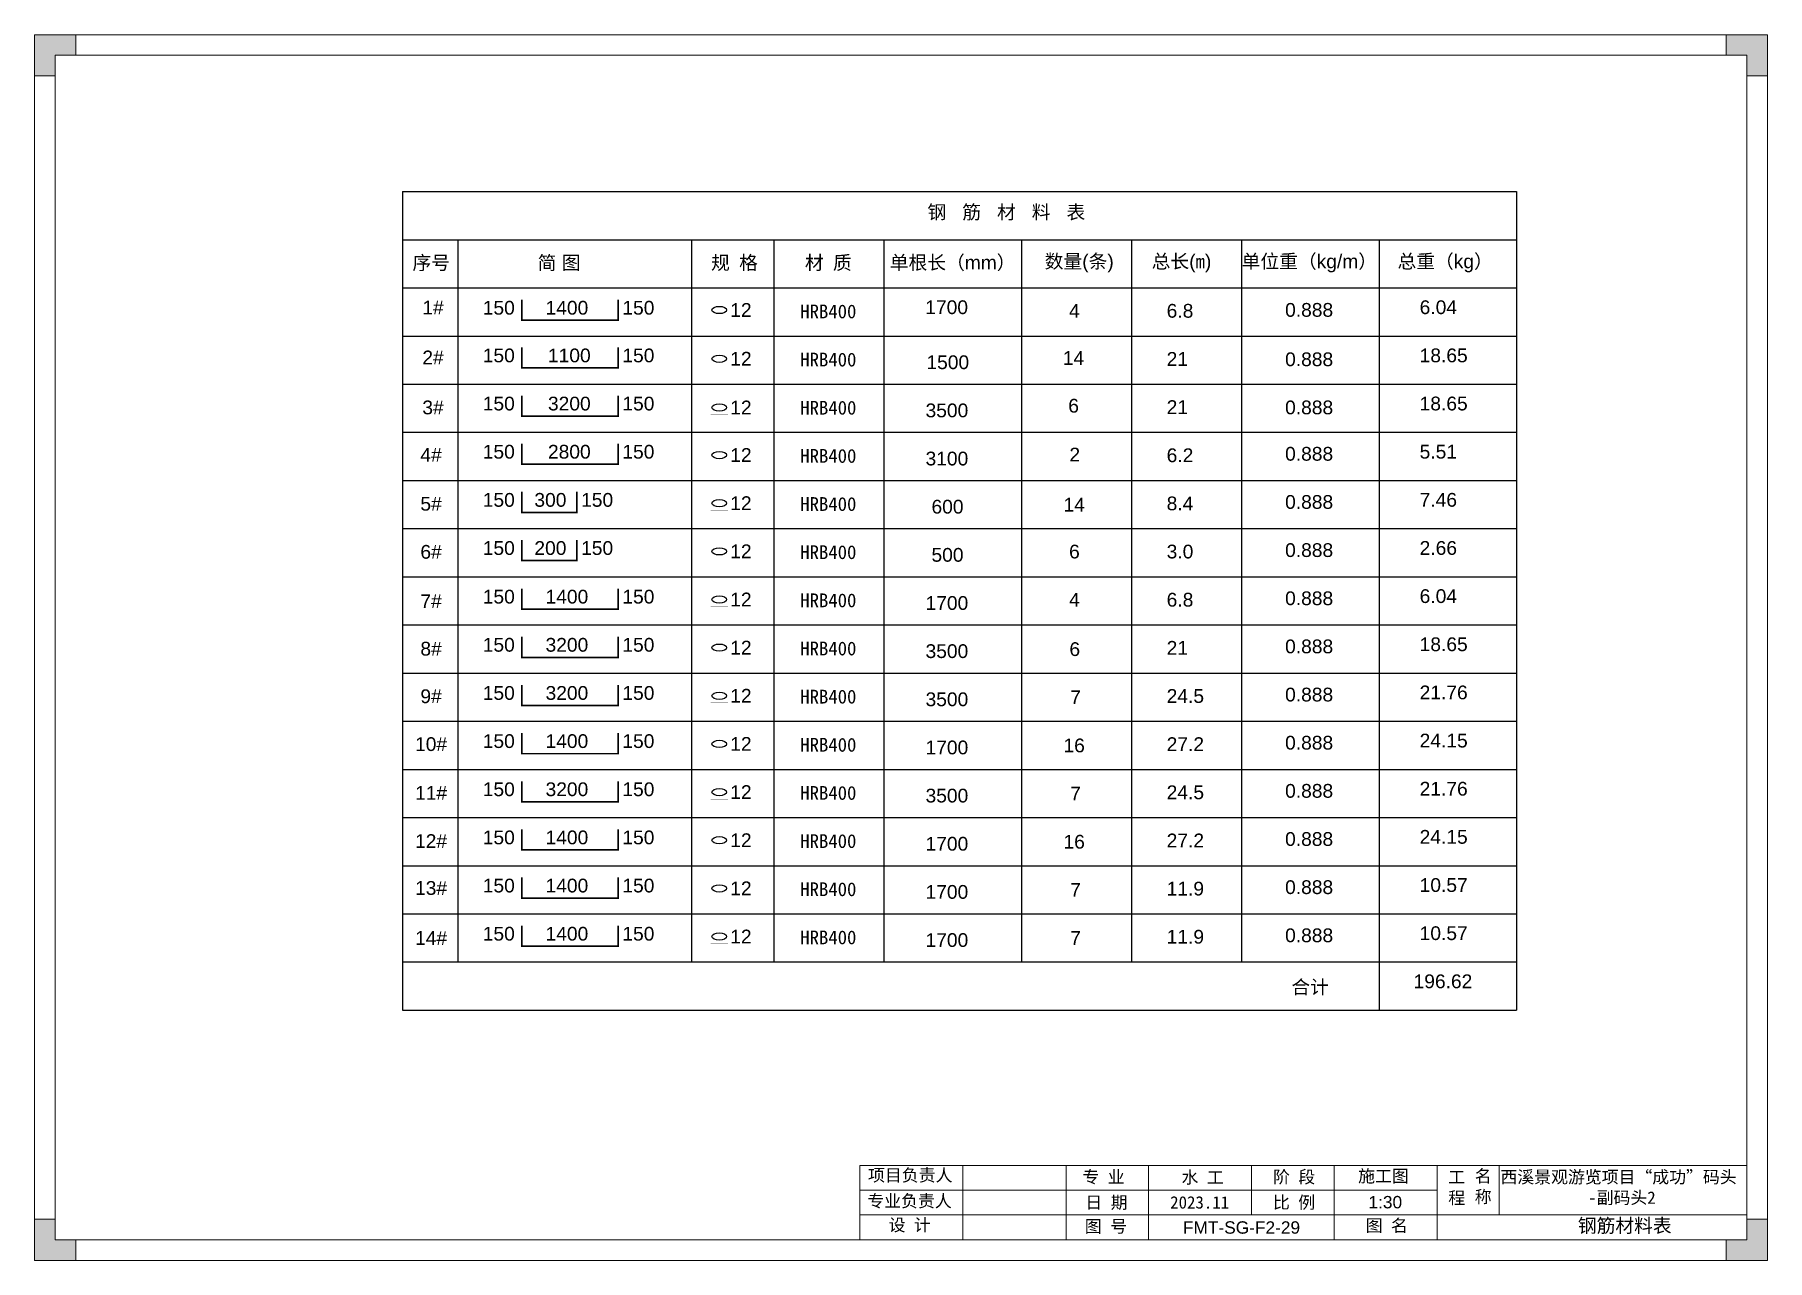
# Model space of a CAD drawing. Header units: millimetres. Extents: x 136606 to 1231039, y 82794 to 127364.
# Drawn here: x 1002516 to 1015116, y 118454 to 127364 of the extents above; entities that cross this region are included whole.
import ezdxf

# ---------------------------------------------------------------- set-up
doc = ezdxf.new("R2010")
doc.units = ezdxf.units.MM
for name, color, linetype in [('00打印图框', 255, 'Continuous'), ('Frame and TB', 7, 'Continuous'), ('标识', 20, 'Continuous')]:
    doc.layers.add(name, color=color, linetype=linetype)
doc.layers.add('图框', color=7, linetype='Continuous', lineweight=13)
doc.styles.add('Arial', font='arial.ttf')
doc.styles.get("Standard").update_dxf_attribs({"font": 'arial.ttf'})

msp = doc.modelspace()

# ---------------------------------------------------------------- texts
at = {"style": 'Arial'}
for s, p in [('150', (1005774.9099, 125328.6881)), ('1400', (1006231.6206, 125328.6881)), ('150', (1006790.1272, 125328.6881)), ('12', (1007574.7375, 125312.4628)), ('1700', (1008993.0897, 125332.585)), ('4', (1010038.6716, 125306.4342)), ('6.8', (1010748.2702, 125306.4342)), ('0.888', (1011609.5022, 125313.1598)), ('6.04', (1012587.872, 125332.585)), ('150', (1005774.9099, 124982.0991)), ('1100', (1006249.1334, 124982.0991)), ('150', (1006790.1272, 124982.0991)), ('12', (1007574.7375, 124958.1169)), ('1500', (1009001.1233, 124932.5515)), ('14', (1009993.0435, 124963.6055)), ('21', (1010748.2702, 124956.4006)), ('0.888', (1011609.5022, 124954.1702)), ('18.65', (1012587.872, 124982.5515)), ('150', (1005774.9099, 124632.0656)), ('3200', (1006249.1334, 124632.0656)), ('150', (1006790.1272, 124632.0656)), ('12', (1007574.7375, 124603.7709)), ('3500', (1008994.8688, 124582.518)), ('6', (1010032.6295, 124616.5454)), ('21', (1010748.2702, 124606.3671)), ('0.888', (1011609.5022, 124604.1379)), ('18.65', (1012587.872, 124632.518)), ('150', (1005774.9099, 124282.032)), ('2800', (1006249.1334, 124282.032)), ('150', (1006790.1272, 124282.032)), ('2', (1010041.279, 124261.2763)), ('0.888', (1011609.5022, 124266.9449)), ('5.51', (1012587.872, 124282.4845)), ('12', (1007574.7375, 124258.087)), ('3100', (1008994.8688, 124232.4845)), ('6.2', (1010748.2702, 124256.3336)), ('150', (1005774.9099, 123931.9985)), ('300', (1006150.3705, 123931.9985)), ('150', (1006490.1272, 123931.9985)), ('12', (1007574.7375, 123908.0535)), ('600', (1009038.1132, 123882.451)), ('14', (1009997.8926, 123897.1241)), ('8.4', (1010748.2702, 123906.3001)), ('0.888', (1011609.5022, 123916.9114)), ('7.46', (1012587.872, 123932.451)), ('150', (1005774.9099, 123581.965)), ('200', (1006150.3705, 123581.965)), ('150', (1006490.1272, 123581.965)), ('12', (1007574.7375, 123558.02)), ('500', (1009038.1132, 123532.4174)), ('6', (1010038.6716, 123556.2666)), ('3.0', (1010748.2702, 123556.2666)), ('0.888', (1011609.5022, 123566.8779)), ('2.66', (1012587.872, 123582.4174)), ('150', (1005774.9099, 123228.487)), ('1400', (1006231.6206, 123228.487)), ('150', (1006790.1272, 123228.487)), ('12', (1007574.7375, 123207.9865)), ('1700', (1008994.8688, 123182.3839)), ('4', (1010038.6716, 123206.2331)), ('6.8', (1010748.2702, 123206.2331)), ('0.888', (1011609.5022, 123216.8444)), ('6.04', (1012587.872, 123232.3839)), ('150', (1005774.9099, 122878.4535)), ('3200', (1006231.6206, 122878.4535)), ('150', (1006790.1272, 122878.4535)), ('18.65', (1012587.872, 122882.3504)), ('12', (1007574.7375, 122857.953)), ('3500', (1008994.8688, 122832.3504)), ('6', (1010041.1514, 122847.0236)), ('21', (1010748.2702, 122856.1995)), ('0.888', (1011609.5022, 122866.8108)), ('150', (1005774.9099, 122528.42)), ('3200', (1006231.6206, 122528.42)), ('150', (1006790.1272, 122528.42)), ('12', (1007574.7375, 122507.9195)), ('7', (1010046.7942, 122496.9901)), ('24.5', (1010748.2702, 122506.166)), ('0.888', (1011609.5022, 122516.7773)), ('21.76', (1012587.872, 122532.3169)), ('3500', (1008994.8688, 122482.3169)), ('150', (1005774.9099, 122178.3864)), ('1400', (1006231.6206, 122178.3864)), ('150', (1006790.1272, 122178.3864)), ('12', (1007574.7375, 122157.8859)), ('1700', (1008994.8688, 122132.2834)), ('16', (1009997.8926, 122146.9565)), ('27.2', (1010748.2702, 122156.1325)), ('0.888', (1011609.5022, 122166.7438)), ('24.15', (1012587.872, 122182.2834)), ('150', (1005774.9099, 121828.3529)), ('3200', (1006231.6206, 121828.3529)), ('150', (1006790.1272, 121828.3529)), ('12', (1007574.7375, 121807.8524)), ('3500', (1008994.8688, 121782.2499)), ('7', (1010046.7942, 121796.923)), ('24.5', (1010748.2702, 121806.099)), ('0.888', (1011609.5022, 121816.7103)), ('21.76', (1012587.872, 121832.2499)), ('150', (1005774.9099, 121478.3194)), ('1400', (1006231.6206, 121478.3194)), ('150', (1006790.1272, 121478.3194)), ('12', (1007574.7375, 121457.8189)), ('1700', (1008994.8688, 121432.2164)), ('16', (1009997.8926, 121446.8895)), ('27.2', (1010748.2702, 121456.0655)), ('0.888', (1011609.5022, 121466.6768)), ('24.15', (1012587.872, 121482.2164)), ('150', (1005774.9099, 121128.2859)), ('1400', (1006231.6206, 121128.2859)), ('150', (1006790.1272, 121128.2859)), ('0.888', (1011609.5022, 121116.6433)), ('10.57', (1012587.872, 121132.1828)), ('12', (1007574.7375, 121107.7854)), ('1700', (1008994.8688, 121082.1828)), ('7', (1010046.7942, 121096.856)), ('11.9', (1010748.2702, 121106.032)), ('150', (1005774.9099, 120778.2524)), ('1400', (1006231.6206, 120778.2524)), ('150', (1006790.1272, 120778.2524)), ('12', (1007574.7375, 120757.7519)), ('1700', (1008994.8688, 120732.1493)), ('7', (1010046.7942, 120746.8225)), ('11.9', (1010748.2702, 120755.9984)), ('0.888', (1011609.5022, 120766.6097)), ('10.57', (1012587.872, 120782.1493)), ('合计', (1011655.0076, 120390.2664)), ('196.62', (1012543.7401, 120432.1158))]:
    msp.add_text(s, height=100, dxfattribs=at).set_placement(p)
at = {"char_height": 100, "attachment_point": 5, "style": 'Arial'}
for s, insert in [(' 钢   筋   材   料   表 ', (1009563.3075, 126068.3543)), ('序号', (1005400.606, 125700.1895)), ('简 图', (1006330.2338, 125700.114)), ('{\\fSimSun|b0|i0|c134|p2;规 格}', (1007605.4774, 125700.9594)), ('{\\fSimSun|b0|i0|c134|p2;材 质}', (1008287.9084, 125700.9594)), ('单根长（mm）', (1009192.1056, 125700.9594)), ('数量(条)', (1010112.4592, 125700.9594)), ('{\\fSimSun|b0|i0|c134|p2;总长}({\\fSimSun|b0|i0|c134|p2;m})', (1010856.333, 125700.9594)), ('单位重（kg/m）', (1011785.6687, 125700.9594)), ('总重（kg）', (1012773.2786, 125700.9594)), ('1#', (1005413.4598, 125379.9929)), ('{\\fSimSun|b0|i0|c134|p2;HRB400}', (1008287.9084, 125351.1287)), ('2#', (1005413.4598, 125017.199)), ('{\\fSimSun|b0|i0|c134|p2;HRB400}', (1008287.9084, 125001.0952)), ('3#', (1005413.4598, 124653.3187)), ('{\\fSimSun|b0|i0|c134|p2;HRB400}', (1008287.9084, 124651.0617)), ('4#', (1005399.0995, 124309.6648)), ('{\\fSimSun|b0|i0|c134|p2;HRB400}', (1008287.9084, 124301.0282)), ('5#', (1005399.0995, 123953.2516)), ('{\\fSimSun|b0|i0|c134|p2;HRB400}', (1008287.9084, 123950.9946)), ('6#', (1005399.0995, 123603.6656)), ('{\\fSimSun|b0|i0|c134|p2;HRB400}', (1008287.9084, 123600.9611)), ('7#', (1005399.0995, 123245.3109)), ('{\\fSimSun|b0|i0|c134|p2;HRB400}', (1008287.9084, 123250.9276)), ('8#', (1005399.0995, 122899.52)), ('{\\fSimSun|b0|i0|c134|p2;HRB400}', (1008287.9084, 122900.8941)), ('9#', (1005399.0995, 122553.7291)), ('{\\fSimSun|b0|i0|c134|p2;HRB400}', (1008287.9084, 122550.8606)), ('10#', (1005399.0995, 122205.8179)), ('{\\fSimSun|b0|i0|c134|p2;HRB400}', (1008287.9084, 122200.8271)), ('11#', (1005399.0995, 121851.5407)), ('{\\fSimSun|b0|i0|c134|p2;HRB400}', (1008287.9084, 121850.7935)), ('12#', (1005399.0995, 121501.5083)), ('{\\fSimSun|b0|i0|c134|p2;HRB400}', (1008287.9084, 121500.76)), ('13#', (1005399.0995, 121159.96)), ('{\\fSimSun|b0|i0|c134|p2;HRB400}', (1008287.9084, 121150.7265)), ('14#', (1005399.0995, 120797.1987)), ('{\\fSimSun|b0|i0|c134|p2;HRB400}', (1008287.9084, 120800.693)), ('{\\fSimSun|b0|i0|c134|p2; 钢筋材料表 }', (1014045.2783, 118700.3237))]:
    msp.add_mtext(s, dxfattribs=dict(at, insert=insert))
at = {"layer": '00打印图框', "color": 6, "char_height": 90, "attachment_point": 1, "style": 'Arial'}
for s, width, gutter_width, heights, insert in [('1:30', 39.404991, 2.8125, [0], (1012215.8825, 118921.7981)), ('{\\C256;FMT-SG-F2-29}', 138.940173, 0, [18.9488], (1010866.4628, 118737.5468))]:
    msp.add_mtext_dynamic_manual_height_columns(s, width=width, gutter_width=gutter_width, heights=heights, dxfattribs=dict(at, insert=insert))

# ---------------------------------------------------------------- blocks, each defined once
blk = doc.blocks.new('钢筋符号')
at = {"const_width": 1}
for points in [[(327697, 120467), (327822, 120467)], [(327747, 120570), (327747, 120467)], [(327772, 120570), (327772, 120467)]]:
    blk.add_lwpolyline(points, dxfattribs=at)
blk.add_ellipse((327759, 120518), major_axis=(53.4, 0), ratio=0.493333)
blk = doc.blocks.new('*U1867')
at = {"layer": 'Frame and TB'}
blk.add_blockref('钢筋符号', (-327759, -120518), dxfattribs=at)
blk = doc.blocks.new('*U1868')
at = {"color": 0, "linetype": 'ByBlock', "lineweight": -2, "transparency": 16777216}
blk.add_blockref('*U1867', (0, 0), dxfattribs=at)
blk = doc.blocks.new('GW-TK')
at = {"layer": '图框', "linetype": 'Continuous', "lineweight": 0}
h = blk.add_hatch(color=256, dxfattribs=at)
h.dxf.hatch_style = 1
h.paths.add_polyline_path([(927183.55, 464715.01), (927183.55, 464705.01), (927188.55, 464705.01), (927188.55, 464710.01), (927193.56, 464710.01), (927193.56, 464715.01)])
h = blk.add_hatch(color=256, dxfattribs=at)
h.dxf.hatch_style = 1
h.paths.add_polyline_path([(927593.55, 464715.01), (927593.55, 464710.01), (927598.55, 464710.01), (927598.55, 464705.01), (927603.55, 464705.01), (927603.55, 464715.01)])
h = blk.add_hatch(color=256, dxfattribs=at)
h.dxf.hatch_style = 1
h.paths.add_polyline_path([(927193.56, 464418.01), (927193.56, 464423.01), (927188.55, 464423.01), (927188.55, 464428.01), (927183.55, 464428.01), (927183.55, 464418.01)])
h = blk.add_hatch(color=256, dxfattribs=at)
h.dxf.hatch_style = 1
h.paths.add_polyline_path([(927603.55, 464418.01), (927603.55, 464428.01), (927598.55, 464428.01), (927598.55, 464423.01), (927593.55, 464423.01), (927593.55, 464418.01)])
at = {"layer": '图框', "linetype": 'Continuous'}
for p, q in [((927383.55, 464441.02), (927383.55, 464423.01)), ((927408.55, 464441.02), (927408.55, 464423.01)), ((927433.55, 464441.02), (927433.55, 464423.01)), ((927453.55, 464441.02), (927453.55, 464423.01)), ((927478.55, 464441.02), (927478.55, 464429.01)), ((927498.55, 464441.02), (927498.55, 464423.01)), ((927523.55, 464441.02), (927523.55, 464423.01)), ((927538.55, 464441.02), (927538.55, 464429.01)), ((927383.55, 464435.01), (927523.55, 464435.01)), ((927451.56, 464429.01), (927383.55, 464429.01)), ((927383.55, 464429.01), (927598.55, 464429.01))]:
    blk.add_line(p, q, dxfattribs=at)
at = {"layer": '图框', "linetype": 'Continuous', "lineweight": 0}
for points in [[(927188.55, 464705.01), (927188.55, 464710.01), (927193.56, 464710.01), (927193.56, 464715.01), (927183.55, 464715.01), (927183.55, 464705.01)], [(927598.55, 464705.01), (927598.55, 464710.01), (927593.55, 464710.01), (927593.55, 464715.01), (927603.55, 464715.01), (927603.55, 464705.01)], [(927188.55, 464428.01), (927188.55, 464423.01), (927193.56, 464423.01), (927193.56, 464418.01), (927183.55, 464418.01), (927183.55, 464428.01)], [(927598.55, 464428.01), (927598.55, 464423.01), (927593.55, 464423.01), (927593.55, 464418.01), (927603.55, 464418.01), (927603.55, 464428.01)]]:
    blk.add_lwpolyline(points, close=True, dxfattribs=at)
at = {"layer": '图框'}
for points in [[(927183.55, 464715.01), (927603.55, 464715.01), (927603.55, 464418.01), (927183.55, 464418.01)], [(927188.55, 464710.01), (927598.55, 464710.01), (927598.55, 464423.01), (927188.55, 464423.01)]]:
    blk.add_lwpolyline(points, close=True, dxfattribs=at)
at = {"layer": '图框', "linetype": 'Continuous'}
blk.add_lwpolyline([(927383.55, 464441.02), (927598.55, 464441.02)], dxfattribs=at)
at = {"layer": '图框', "linetype": 'Continuous', "char_height": 3, "attachment_point": 1}
for s, width, heights, insert in [('{\\fSimSun|b0|i0|c134|p2;项目负责人}', 26.0225, [0], (927385.56, 464440.15)), ('{\\fSimSun|b0|i0|c134|p2;专 业}', 12.8345, [0], (927437.53, 464439.73)), ('{\\fSimSun|b0|i0|c134|p2;阶 段}', 17.4775, [0], (927483.73, 464439.73)), ('{\\fSimSun|b0|i0|c134|p2;工 程}', 5.2119, [0], (927526.21, 464439.66)), ('{\\fSimSun|b0|i0|c134|p2;名 称}', 5.2119, [0], (927532.62, 464439.93)), ('{\\fSimSun|b0|i0|c134|p2;专业负责人}', 24.6361, [2.04], (927385.39, 464433.9)), ('{\\fSimSun|b0|i0|c134|p2;日 期}', 11.224, [0], (927438.25, 464433.55)), ('{\\fSimSun|b0|i0|c134|p2;比 例}', 10.9146, [0], (927483.71, 464433.55)), ('{\\fSimSun|b0|i0|c134|p2;设 计}', 16.2353, [0], (927390.55, 464428.09)), ('{\\fSimSun|b0|i0|c134|p2;图 号}', 23.6261, [0], (927438.11, 464427.75)), ('{\\fSimSun|b0|i0|c134|p2;图 名}', 12.066, [0], (927506.19, 464427.94))]:
    blk.add_mtext_dynamic_manual_height_columns(s, width=width, gutter_width=17.5, heights=heights, dxfattribs=dict(at, insert=insert))
at = {"layer": '图框', "color": 3, "linetype": 'Continuous', "char_height": 3, "attachment_point": 1}
for s, width, insert in [('{\\fSimSun|b0|i0|c134|p2;水 工}', 11.224, (927461.55, 464439.63)), ('\\pt9;{\\fSimSun|b0|i0|c134|p2;施工图}', 18.6303, (927504.36, 464439.94)), ('\\pi0.39911,t9.39911;{\\fSimSun|b0|i0|c134|p2;西溪景观游览项目“成功”码头\\P\\pi21.67411,t30.67411;-副码头2}', 60.0149, (927538.45, 464439.71)), ('{\\fSimSun|b0|i0|c134|p2;2023.11}', 11.224, (927458.8, 464433.55))]:
    blk.add_mtext_dynamic_manual_height_columns(s, width=width, gutter_width=17.5, heights=[0], dxfattribs=dict(at, insert=insert))
blk = doc.blocks.new('*U1945')
at = {"layer": 'Frame and TB'}
blk.add_blockref('钢筋符号', (-327759, -120518), dxfattribs=at)
blk = doc.blocks.new('*U1946')
at = {"color": 0, "linetype": 'ByBlock', "lineweight": -2, "transparency": 16777216}
blk.add_blockref('*U1945', (0, 0), dxfattribs=at)
blk = doc.blocks.new('*U1947')
at = {"layer": 'Frame and TB'}
blk.add_blockref('钢筋符号', (-327759, -120518), dxfattribs=at)
blk = doc.blocks.new('*U1948')
at = {"color": 0, "linetype": 'ByBlock', "lineweight": -2, "transparency": 16777216}
blk.add_blockref('*U1947', (0, 0), dxfattribs=at)
blk = doc.blocks.new('*U1949')
at = {"layer": 'Frame and TB'}
blk.add_blockref('钢筋符号', (-327759, -120518), dxfattribs=at)
blk = doc.blocks.new('*U1950')
at = {"color": 0, "linetype": 'ByBlock', "lineweight": -2, "transparency": 16777216}
blk.add_blockref('*U1949', (0, 0), dxfattribs=at)
blk = doc.blocks.new('*U1951')
at = {"layer": 'Frame and TB'}
blk.add_blockref('钢筋符号', (-327759, -120518), dxfattribs=at)
blk = doc.blocks.new('*U1952')
at = {"color": 0, "linetype": 'ByBlock', "lineweight": -2, "transparency": 16777216}
blk.add_blockref('*U1951', (0, 0), dxfattribs=at)
blk = doc.blocks.new('*U1953')
at = {"layer": 'Frame and TB'}
blk.add_blockref('钢筋符号', (-327759, -120518), dxfattribs=at)
blk = doc.blocks.new('*U1954')
at = {"color": 0, "linetype": 'ByBlock', "lineweight": -2, "transparency": 16777216}
blk.add_blockref('*U1953', (0, 0), dxfattribs=at)
blk = doc.blocks.new('*U1955')
at = {"layer": 'Frame and TB'}
blk.add_blockref('钢筋符号', (-327759, -120518), dxfattribs=at)
blk = doc.blocks.new('*U1956')
at = {"color": 0, "linetype": 'ByBlock', "lineweight": -2, "transparency": 16777216}
blk.add_blockref('*U1955', (0, 0), dxfattribs=at)
blk = doc.blocks.new('*U1957')
at = {"layer": 'Frame and TB'}
blk.add_blockref('钢筋符号', (-327759, -120518), dxfattribs=at)
blk = doc.blocks.new('*U1958')
at = {"color": 0, "linetype": 'ByBlock', "lineweight": -2, "transparency": 16777216}
blk.add_blockref('*U1957', (0, 0), dxfattribs=at)
blk = doc.blocks.new('*U1959')
at = {"layer": 'Frame and TB'}
blk.add_blockref('钢筋符号', (-327759, -120518), dxfattribs=at)
blk = doc.blocks.new('*U1960')
at = {"color": 0, "linetype": 'ByBlock', "lineweight": -2, "transparency": 16777216}
blk.add_blockref('*U1959', (0, 0), dxfattribs=at)
blk = doc.blocks.new('*U1961')
at = {"layer": 'Frame and TB'}
blk.add_blockref('钢筋符号', (-327759, -120518), dxfattribs=at)
blk = doc.blocks.new('*U1962')
at = {"color": 0, "linetype": 'ByBlock', "lineweight": -2, "transparency": 16777216}
blk.add_blockref('*U1961', (0, 0), dxfattribs=at)
blk = doc.blocks.new('*U1963')
at = {"layer": 'Frame and TB'}
blk.add_blockref('钢筋符号', (-327759, -120518), dxfattribs=at)
blk = doc.blocks.new('*U1964')
at = {"color": 0, "linetype": 'ByBlock', "lineweight": -2, "transparency": 16777216}
blk.add_blockref('*U1963', (0, 0), dxfattribs=at)
blk = doc.blocks.new('*U1965')
at = {"layer": 'Frame and TB'}
blk.add_blockref('钢筋符号', (-327759, -120518), dxfattribs=at)
blk = doc.blocks.new('*U1966')
at = {"color": 0, "linetype": 'ByBlock', "lineweight": -2, "transparency": 16777216}
blk.add_blockref('*U1965', (0, 0), dxfattribs=at)
blk = doc.blocks.new('*U1967')
at = {"layer": 'Frame and TB'}
blk.add_blockref('钢筋符号', (-327759, -120518), dxfattribs=at)
blk = doc.blocks.new('*U1968')
at = {"color": 0, "linetype": 'ByBlock', "lineweight": -2, "transparency": 16777216}
blk.add_blockref('*U1967', (0, 0), dxfattribs=at)
blk = doc.blocks.new('*U1969')
at = {"layer": 'Frame and TB'}
blk.add_blockref('钢筋符号', (-327759, -120518), dxfattribs=at)
blk = doc.blocks.new('*U1970')
at = {"color": 0, "linetype": 'ByBlock', "lineweight": -2, "transparency": 16777216}
blk.add_blockref('*U1969', (0, 0), dxfattribs=at)

# ---------------------------------------------------------------- linework, layer by layer
for p, q in [((1005192.5539, 126223.1527), (1005192.5539, 120272.6629)), ((1005192.5539, 126223.1527), (1013292.4906, 126223.1527)), ((1013292.4906, 126223.1527), (1013292.4906, 120272.6629)), ((1005192.5539, 125873.1992), (1013292.4906, 125873.1992)), ((1005592.6031, 125873.1992), (1005592.6031, 120622.6964)), ((1007292.5857, 125873.1992), (1007292.5857, 120622.6964)), ((1007892.5701, 125873.1992), (1007892.5701, 120622.6964)), ((1008692.5546, 125873.1992), (1008692.5546, 120622.6964)), ((1009692.5546, 125873.1992), (1009692.5546, 120622.6964)), ((1010492.5391, 125873.1992), (1010492.5391, 120622.6964)), ((1011292.5235, 125873.1992), (1011292.5235, 120622.6964)), ((1012292.508, 125873.1992), (1012292.508, 120272.6629)), ((1005192.5539, 125523.1657), (1013292.4906, 125523.1657)), ((1005192.5539, 125173.1321), (1013292.4906, 125173.1321)), ((1005192.5539, 124823.0986), (1013292.4906, 124823.0986)), ((1005192.5539, 124473.0651), (1013292.4906, 124473.0651)), ((1005192.5539, 124123.0316), (1013292.4906, 124123.0316)), ((1005192.5539, 123772.9981), (1013292.4906, 123772.9981)), ((1005192.5539, 123422.9646), (1013292.4906, 123422.9646))]:
    msp.add_line(p, q)
at = {"layer": 'Frame and TB'}
for p, q in [((1005192.5539, 123072.931), (1013292.4906, 123072.931)), ((1005192.5539, 122722.8975), (1013292.4906, 122722.8975)), ((1005192.5539, 122372.864), (1013292.4906, 122372.864)), ((1005192.5539, 122022.8305), (1013292.4906, 122022.8305)), ((1005192.5539, 121672.797), (1013292.4906, 121672.797)), ((1005192.5539, 121322.7635), (1013292.4906, 121322.7635)), ((1005192.5539, 120972.7299), (1013292.4906, 120972.7299)), ((1005192.5539, 120622.6964), (1013292.4906, 120622.6964)), ((1005192.5539, 120272.6629), (1013292.4906, 120272.6629))]:
    msp.add_line(p, q, dxfattribs=at)
at = {"layer": '标识', "const_width": 12}
for points in [[(1006059.889, 125437.3878), (1006059.889, 125287.3878), (1006759.889, 125287.3878), (1006759.889, 125437.3878)], [(1006059.889, 125090.7988), (1006059.889, 124940.7988), (1006759.889, 124940.7988), (1006759.889, 125090.7988)], [(1006059.889, 124740.7653), (1006059.889, 124590.7653), (1006759.889, 124590.7653), (1006759.889, 124740.7653)], [(1006059.889, 124390.7318), (1006059.889, 124240.7318), (1006759.889, 124240.7318), (1006759.889, 124390.7318)], [(1006059.889, 124040.6982), (1006059.889, 123890.6982), (1006459.889, 123890.6982), (1006459.889, 124040.6982)], [(1006059.889, 123690.6647), (1006059.889, 123540.6647), (1006459.889, 123540.6647), (1006459.889, 123690.6647)], [(1006059.889, 123337.1867), (1006059.889, 123187.1867), (1006759.889, 123187.1867), (1006759.889, 123337.1867)], [(1006059.889, 122987.1532), (1006059.889, 122837.1532), (1006759.889, 122837.1532), (1006759.889, 122987.1532)], [(1006059.889, 122637.1197), (1006059.889, 122487.1197), (1006759.889, 122487.1197), (1006759.889, 122637.1197)], [(1006059.889, 122287.0861), (1006059.889, 122137.0861), (1006759.889, 122137.0861), (1006759.889, 122287.0861)], [(1006059.889, 121937.0526), (1006059.889, 121787.0526), (1006759.889, 121787.0526), (1006759.889, 121937.0526)], [(1006059.889, 121587.0191), (1006059.889, 121437.0191), (1006759.889, 121437.0191), (1006759.889, 121587.0191)], [(1006059.889, 121236.9856), (1006059.889, 121086.9856), (1006759.889, 121086.9856), (1006759.889, 121236.9856)], [(1006059.889, 120886.9521), (1006059.889, 120736.9521), (1006759.889, 120736.9521), (1006759.889, 120886.9521)]]:
    msp.add_lwpolyline(points, dxfattribs=at)

# ---------------------------------------------------------------- block references
at = {"xscale": 30, "yscale": 30, "zscale": 30}
msp.add_blockref('GW-TK', (-26812990.0984, -13814086.4654), dxfattribs=at)
for name, p in [('*U1868', (1007495.1521, 125362.3347)), ('*U1946', (1007495.1521, 125007.9887)), ('*U1948', (1007495.1521, 124653.6427)), ('*U1950', (1007495.1521, 124307.9589)), ('*U1952', (1007495.1521, 123957.9254)), ('*U1954', (1007495.1521, 123607.8918)), ('*U1956', (1007495.1521, 123257.8583)), ('*U1958', (1007495.1521, 122907.8248)), ('*U1960', (1007495.1521, 122557.7913)), ('*U1962', (1007495.1521, 122207.7578)), ('*U1964', (1007495.1521, 121857.7243)), ('*U1966', (1007495.1521, 121507.6907)), ('*U1968', (1007495.1521, 121157.6572)), ('*U1970', (1007495.1521, 120807.6237))]:
    msp.add_blockref(name, p)

msp.set_redraw_order([(e.dxf.handle, doc.entitydb.next_handle()) for e in msp.query("TEXT MTEXT ATTDEF DIMENSION ARC_DIMENSION")])  # texts and dimensions are drawn at this point

doc.saveas('drawing.dxf')
